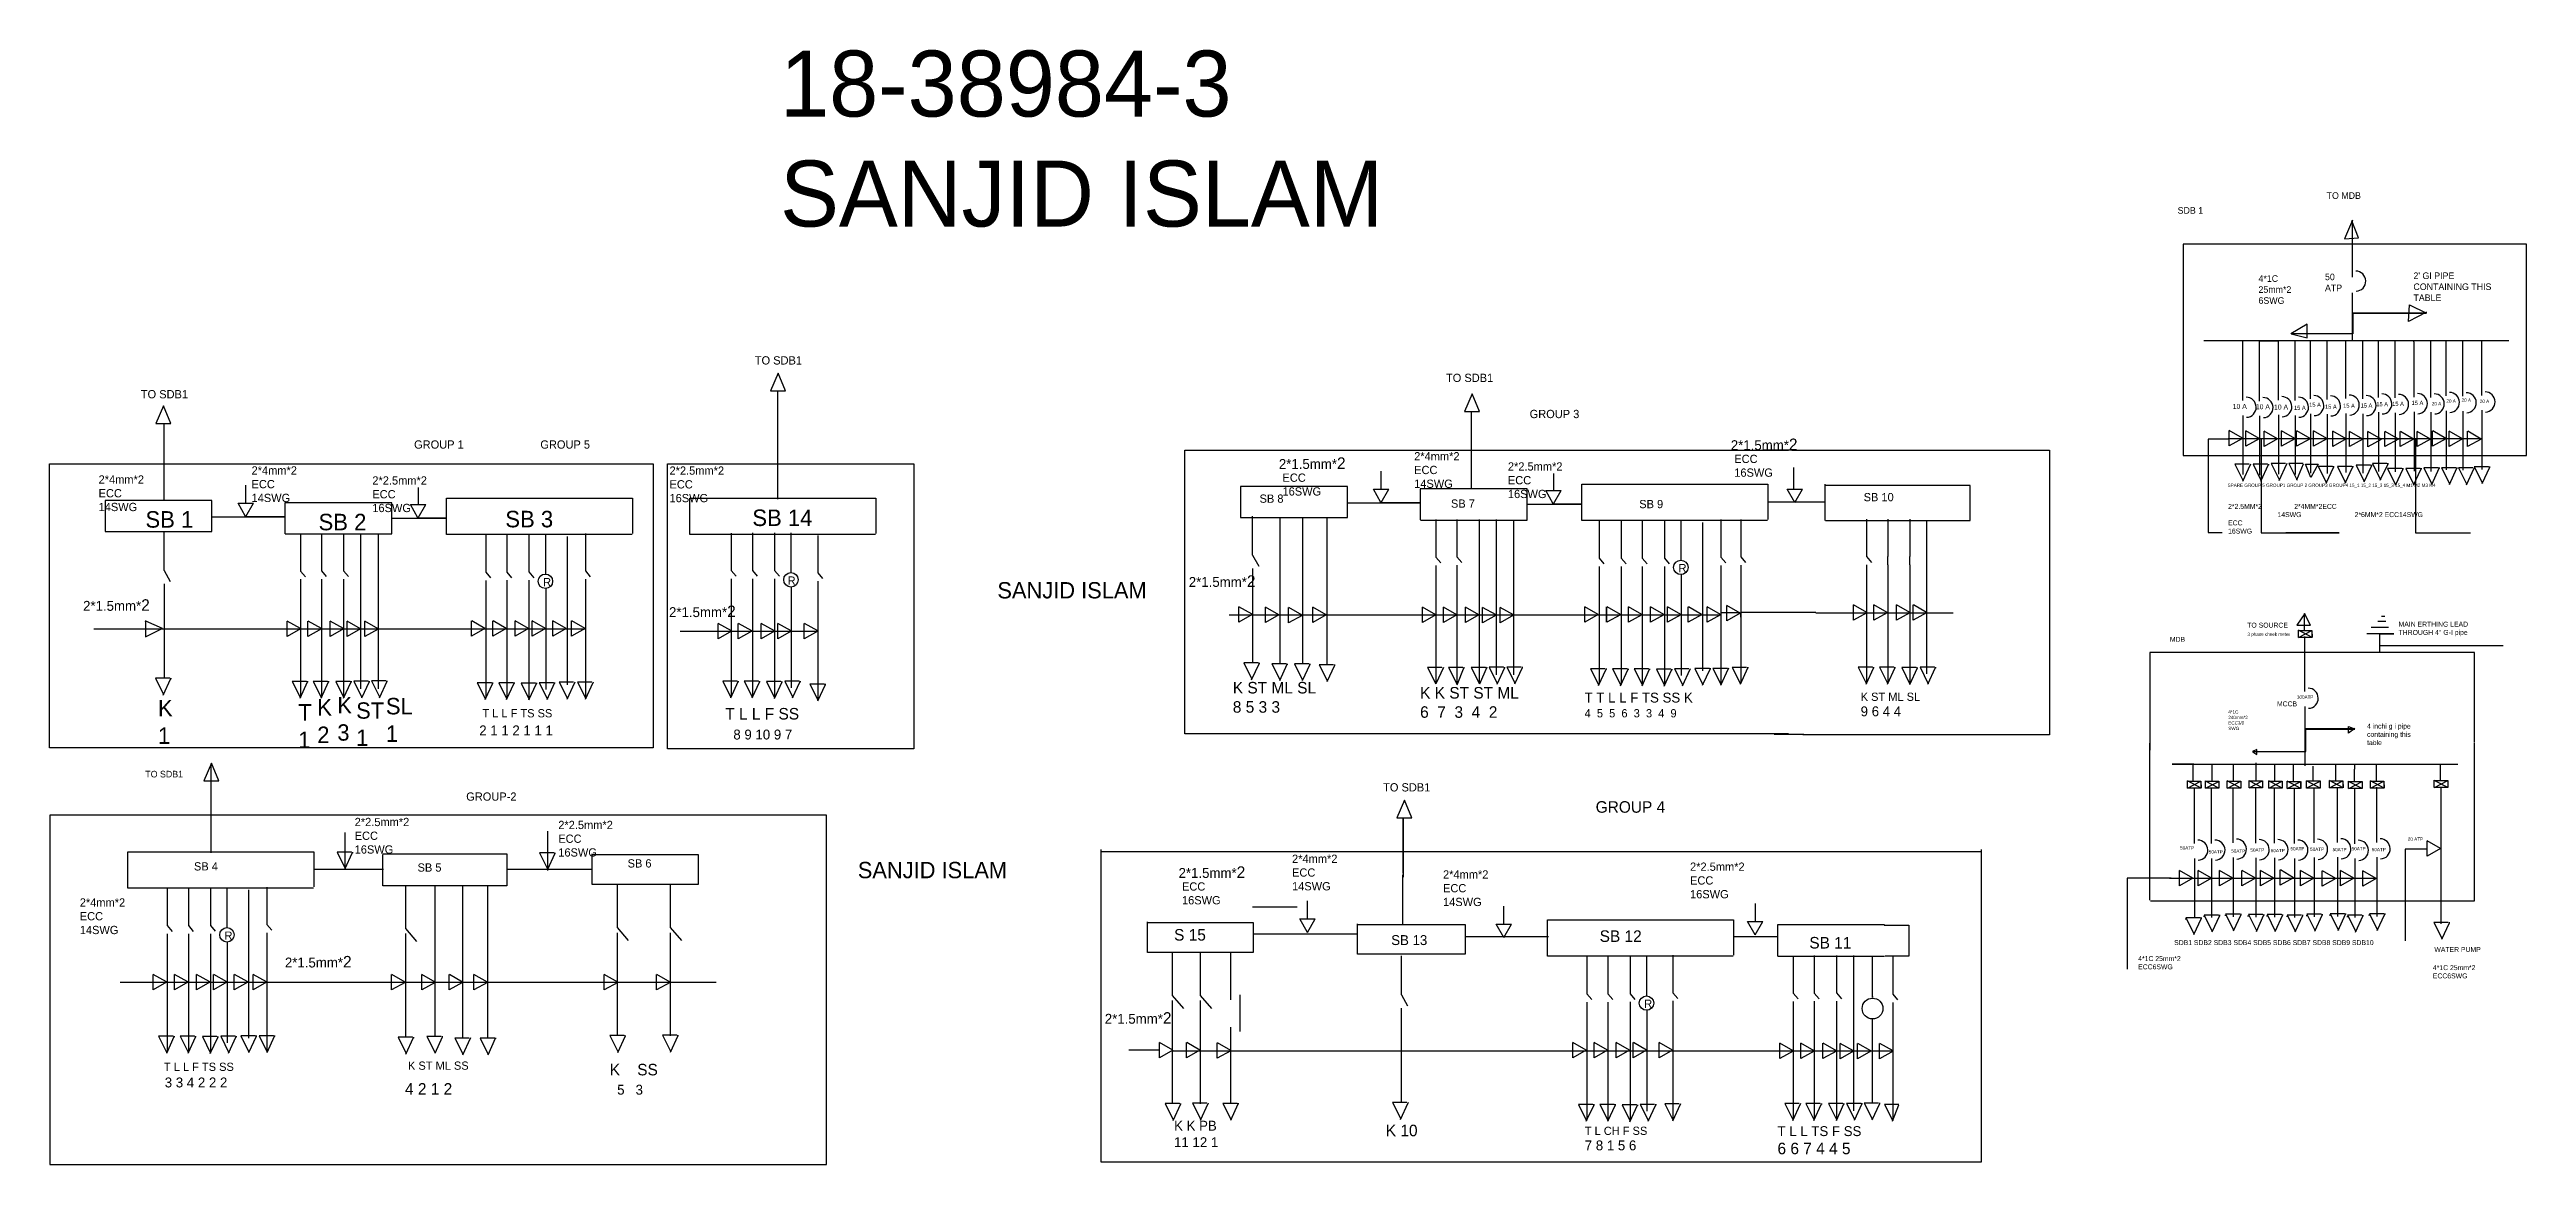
# Model space of a CAD drawing. Header units: inches. Extents: x 32 to 182, y -12 to 55.
import ezdxf

# ---------------------------------------------------------------- set-up
doc = ezdxf.new("R2010")
doc.units = ezdxf.units.IN
doc.header["$MEASUREMENT"] = 0

msp = doc.modelspace()

# ---------------------------------------------------------------- texts
at = {"attachment_point": 1}
for s, insert, char_height, width in [('18-38984-3\\PSANJID ISLAM ', (75.98, 55.07), 4, 40.35), ('SDB 1', (160.68, 45.58), 0.4, 3.7971), ('TO MDB', (169.71, 46.48), 0.4, 3.4974), ('4*1C \\P25mm*2\\P6SWG', (165.58, 41.45), 0.4, 5.2627), ('50 ATP', (169.61, 41.55), 0.4, 1.4989), ("2' GI PIPE CONTAINING THIS TABLE ", (174.97, 41.62), 0.4, 5.5292), ('TO SDB1 ', (74.45, 36.54), 0.5, 3.6421), ('TO SDB1 ', (116.34, 35.48), 0.5, 3.6421), ('TO SDB1 ', (37.24, 34.49), 0.5, 3.6421), ('GROUP 3', (121.41, 33.29), 0.5, 8.0706), ('10 A', (164.02, 33.65), 0.3, 1.2604), ('10 A', (165.42, 33.63), 0.3, 1.2604), ('10 A', (166.52, 33.61), 0.3, 1.2604), ('15 A', (167.73, 33.54), 0.25, 1.0443), ('15 A', (168.65, 33.73), 0.25, 1.0443), ('15 A', (169.61, 33.61), 0.25, 1.0443), ('15 A', (170.71, 33.67), 0.25, 1.0443), ('15 A', (171.77, 33.68), 0.25, 1.0443), ('15 A', (172.72, 33.76), 0.25, 1.0443), ('15 A', (173.68, 33.78), 0.25, 1.0443), ('15 A', (174.86, 33.84), 0.25, 1.0443), ('20 A', (176.09, 33.77), 0.2, 0.8283), ('20 A', (176.97, 33.93), 0.2, 0.8283), ('20 A', (177.89, 33.98), 0.2, 0.8283), ('20 A', (178.99, 33.91), 0.2, 0.8283), ('{\\H3x;2*1.5mm*\\H1.167x;2}', (133.6, 31.55), 0.2, 4.8227), ('GROUP 1                         GROUP 5', (53.8, 31.44), 0.5, 41.3478), ('{\\H3x;2*1.5mm*\\H1.167x;2}', (106.21, 30.41), 0.2, 4.8227), ('2*4mm*2\\PECC\\P14SWG', (114.41, 30.73), 0.5, 3.3787), ('2*2.5mm*2\\PECC\\P16SWG', (120.09, 30.11), 0.5, 6.8188), ('ECC \\P16SWG', (133.81, 30.57), 0.5, 1.0727), ('2*4mm*2\\PECC\\P14SWG', (34.68, 29.32), 0.5, 3.3787), ('2*4mm*2\\PECC\\P14SWG', (43.95, 29.87), 0.5, 3.3787), ('2*2.5mm*2\\PECC\\P16SWG', (51.27, 29.26), 0.5, 6.8188), ('2*2.5mm*2\\PECC\\P16SWG', (69.28, 29.86), 0.5, 6.8188), ('ECC \\P16SWG', (106.43, 29.43), 0.5, 1.0727), ('SPARE GROUP 5 GROUP1 GROUP 2 GROUP3 GROUP4 15_1 15_2 15_3 15_3 15_4 M1 M2 M3 M4 ', (163.71, 28.82), 0.2, 16.7207), ('SB 1', (37.52, 27.15), 1, 3.4337), ('SB 3', (59.33, 27.17), 1, 5.2025), ('SB 14', (74.3, 27.25), 1, 4.3961), ('SB 8', (105.04, 28.16), 0.5, 2.0023), ('SB 7', (116.64, 27.86), 0.5, 2.6057), ('SB 9', (128.05, 27.83), 0.5, 4.416), ('SB 10', (141.65, 28.25), 0.5, 3.9497), ('2*2.5MM*2                 2*4MM*2ECC\\P                          14SWG                            2*6MM*2 ECC14SWG\\PECC \\P16SWG                 ', (163.74, 27.59), 0.3, 17.8865), ('SB 2', (48.01, 26.99), 1, 3.7718), ('R', (61.62, 23.1), 0.5, 0.3746), ('R', (76.44, 23.19), 0.5, 0.3746), ('SANJID ISLAM ', (89.15, 22.85), 0.99, 10.6857), ('{\\H3x;2*1.5mm*\\H1.167x;2}', (100.75, 23.26), 0.2, 4.8227), ('R', (130.43, 23.95), 0.5, 0.3746), ('{\\H3x;2*1.5mm*\\H1.167x;2}', (33.74, 21.81), 0.2, 4.8227), ('{\\H3x;2*1.5mm*\\H1.167x;2}', (69.25, 21.43), 0.2, 4.8227), ('MDB', (160.21, 19.53), 0.3, 3.2798), ('TO SOURCE ', (164.9, 20.39), 0.3, 2.7587), ('3 phase cheek meter', (164.91, 19.79), 0.2, 3.187), ("MAIN ERTHING LEAD THROUGH 4'' G-I pipe", (174.07, 20.45), 0.3, 4.1994), ('K ST ML SL \\P8 5 3 3', (103.42, 16.8), 0.7, 7.3303), ('K\\P1', (38.28, 15.71), 1, 0.7532), ('T\\P1', (46.78, 15.46), 1, 0.7173), ('K 2', (47.93, 15.76), 1, 0.3945), ('K 3', (49.15, 15.88), 0.99, 0.3587), ('ST\\P1', (50.29, 15.56), 0.99, 0.5739), ('SL \\P1', (52.09, 15.83), 1, 0.7532), ('T L L F TS SS', (57.94, 15.15), 0.5, 6.473), ('T L L F SS', (72.66, 15.22), 0.7, 7.1733), ('K K ST ST ML\\P6  7  3  4  2', (114.77, 16.49), 0.7, 9.2839), ('T T L L F TS SS K\\P{\\H0.8333x;4  5  5  6  3  3  4  9} ', (124.74, 16.15), 0.6, 13.5714), ('{\\H2.5x;K ST ML SL\\P\\H1.2x;9 6 4 4\\P} ', (141.47, 16.15), 0.2, 8.3676), ('4*1C\\P240mm*2\\PECC3/0\\PSWG', (163.75, 15.08), 0.2, 2.9892), ('MCCB', (166.7, 15.62), 0.3, 1.4606), ('300ATP', (167.91, 15.98), 0.2, 1.1341), ('2 1 1 2 1 1 1 ', (57.75, 14.16), 0.6, 6.7052), ('8 9 10 9 7', (73.15, 13.91), 0.6, 6.9725), ('4 inchi g i pipe containing this table ', (172.16, 14.27), 0.3, 2.8133), ('TO SDB1', (37.51, 11.41), 0.4, 2.7739), ('TO SDB1 ', (112.53, 10.66), 0.5, 3.6421), ('GROUP-2', (56.96, 10.1), 0.5, 6.2591), ('GROUP 4', (125.41, 9.57), 0.7, 13.9978), ('2*2.5mm*2\\PECC\\P16SWG', (50.2, 8.56), 0.5, 6.8188), ('2*2.5mm*2\\PECC\\P16SWG', (62.54, 8.38), 0.5, 6.8188), ('SB 6', (66.74, 6.05), 0.5, 2.5605), ('2*4mm*2\\PECC\\P14SWG', (107.01, 6.33), 0.5, 3.3787), ('50ATP', (160.83, 6.84), 0.2, 0.9958), ('50ATP', (162.57, 6.6), 0.2, 0.9958), ('50ATP', (163.93, 6.65), 0.2, 0.9958), ('50ATP', (165.09, 6.71), 0.2, 0.9958), ('50ATP', (166.33, 6.68), 0.2, 0.9958), ('50ATP', (167.52, 6.79), 0.2, 0.9958), ('50ATP', (168.71, 6.76), 0.2, 0.9958), ('50ATP', (170.07, 6.74), 0.2, 0.9958), ('50ATP', (171.23, 6.79), 0.2, 0.9958), ('50ATP', (172.45, 6.74), 0.2, 0.9958), ('20 ATP', (174.63, 7.37), 0.2, 1.1064), ('{\\H2.5x;SB 4} ', (40.46, 5.87), 0.2, 2.9517), ('SB 5', (54.01, 5.8), 0.5, 2.525), ('SANJID ISLAM ', (80.69, 5.89), 0.99, 10.6857), ('{\\H3x;2*1.5mm*\\H1.167x;2}', (100.13, 5.62), 0.2, 4.8227), ('ECC \\P16SWG', (100.34, 4.65), 0.5, 1.0727), ('2*4mm*2\\PECC\\P14SWG', (116.16, 5.38), 0.5, 3.3787), ('2*2.5mm*2\\PECC\\P16SWG', (131.13, 5.85), 0.5, 6.8188), ('2*4mm*2\\PECC\\P14SWG', (33.54, 3.68), 0.5, 3.3787), ('R', (42.31, 1.67), 0.5, 0.3746), ('S 15', (99.86, 1.82), 0.7, 3.1421), ('SB 12', (125.65, 1.74), 0.7, 6.1258), ('{\\H3x;2*1.5mm*\\H1.167x;2}', (45.97, 0.19), 0.2, 4.8227), ('SB 13', (113.02, 1.45), 0.6, 3.5382), ('SB 11', (138.36, 1.34), 0.7, 3.9871), ('4*1C 25mm*2\\PECC6SWG', (158.29, 0.18), 0.3, 3.4022), ('SDB1 SDB2 SDB3 SDB4 SDB5 SDB6 SDB7 SDB8 SDB9 SDB10', (160.47, 1.15), 0.3, 14.66), ('WATER PUMP', (176.24, 0.73), 0.3, 3.4299), ('4*1C 25mm*2\\PECC6SWG', (176.15, -0.37), 0.3, 3.4022), ('R', (128.35, -2.46), 0.5, 0.3746), ('{\\H3x;2*1.5mm*\\H1.167x;2}', (95.66, -3.22), 0.2, 4.8227), ('T L L F TS SS', (38.64, -6.28), 0.5, 6.473), ('3 3 4 2 2 2', (38.69, -7.18), 0.6, 7.6925), ('K ST ML SS', (53.43, -6.21), 0.5, 6.3764), ('K    SS', (65.66, -6.35), 0.7, 8.0907), ('4 2 1 2', (53.25, -7.52), 0.7, 7.2041), ('5   3', (66.11, -7.62), 0.6, 9.3099), ('K K PB \\P11 12 1', (99.86, -9.8), 0.6, 5.61), ('K 10', (112.69, -10.04), 0.7, 2.3872), ('T L CH F SS\\P{\\H1.2x;7 8 1 5 6}', (124.75, -10.16), 0.5, 7.2513), ('T L L TS F SS\\P{\\H1.167x;6 6 7 4 4 5}', (136.43, -10.13), 0.6, 8.8626)]:
    msp.add_mtext(s, dxfattribs=dict(at, insert=insert, char_height=char_height, width=width))

# ---------------------------------------------------------------- linework, layer by layer
for p, q in [((171.27, 44.78), (170.8, 43.65)), ((170.8, 43.65), (171.64, 43.71)), ((171.64, 43.71), (171.24, 44.74)), ((171.27, 42.95), (171.27, 44.78)), ((181.82, 43.34), (161.01, 43.34)), ((161.01, 43.34), (161.01, 30.53)), ((171.27, 41.34), (171.27, 43.01)), ((181.82, 30.52), (181.82, 43.34)), ((171.27, 37.52), (171.27, 40.38)), ((171.3, 39.15), (175.73, 39.15)), ((175.73, 39.15), (171.3, 39.15)), ((171.3, 39.15), (171.3, 37.89)), ((174.67, 38.65), (174.73, 39.65)), ((175.77, 39.22), (174.67, 38.65)), ((174.73, 39.65), (175.77, 39.15)), ((168.54, 38.49), (167.54, 37.89)), ((171.3, 37.89), (167.57, 37.89)), ((167.57, 37.89), (168.54, 37.66)), ((168.54, 37.66), (168.54, 38.49)), ((180.75, 37.48), (162.26, 37.48)), ((164.63, 37.19), (164.63, 37.48)), ((164.63, 33.85), (164.63, 37.19)), ((165.65, 37.13), (165.65, 37.48)), ((165.65, 37.48), (166.79, 37.48)), ((165.65, 33.82), (165.65, 37.17)), ((166.79, 37.48), (166.79, 37.48)), ((166.79, 37.2), (166.79, 37.48)), ((166.79, 33.87), (166.79, 37.22)), ((167.8, 33.85), (167.8, 37.19)), ((167.81, 37.19), (167.81, 37.48)), ((168.73, 37.24), (168.73, 37.48)), ((168.73, 33.95), (168.73, 37.29)), ((169.74, 37.27), (169.74, 37.47)), ((169.74, 33.92), (169.74, 37.27)), ((170.88, 37.32), (170.88, 37.48)), ((170.88, 33.97), (170.88, 37.31)), ((171.9, 37.27), (171.9, 37.48)), ((171.9, 33.95), (171.9, 37.29)), ((172.85, 37.39), (172.85, 37.48)), ((172.85, 34.04), (172.85, 37.39)), ((173.87, 37.37), (173.87, 37.47)), ((173.87, 34.02), (173.87, 37.36)), ((175, 37.41), (175, 37.47)), ((175.01, 34.07), (175.01, 37.41)), ((176.02, 37.38), (176.02, 37.48)), ((176.03, 34.04), (176.03, 37.39)), ((176.95, 34.14), (176.95, 37.48)), ((177.97, 34.12), (177.97, 37.46)), ((179.11, 34.16), (179.11, 37.51)), ((75.87, 35.51), (75.4, 34.44)), ((76.3, 34.44), (75.87, 35.51)), ((38.62, 33.53), (38.15, 32.46)), ((39.05, 32.46), (38.62, 33.53)), ((75.4, 34.44), (76.3, 34.44)), ((75.84, 27.88), (75.84, 34.42)), ((117.93, 34.26), (117.46, 33.19)), ((117.46, 33.19), (118.36, 33.19)), ((117.89, 28.51), (117.89, 33.21)), ((118.36, 33.19), (117.93, 34.26)), ((168.73, 33.05), (168.73, 29.46)), ((169.74, 33.03), (169.74, 29.44)), ((170.88, 33.07), (170.88, 29.49)), ((171.9, 33.05), (171.9, 29.46)), ((172.85, 33.15), (172.85, 29.56)), ((173.87, 33.12), (173.87, 29.54)), ((175.01, 33.17), (175.01, 29.58)), ((176.03, 33.15), (176.03, 29.56)), ((176.95, 33.24), (176.95, 29.66)), ((177.97, 33.22), (177.97, 29.63)), ((179.11, 33.27), (179.11, 29.68)), ((38.15, 32.46), (39.05, 32.46)), ((38.65, 27.85), (38.65, 32.46)), ((163.74, 31.55), (179.12, 31.55)), ((163.8, 31.1), (163.8, 32.03)), ((164.61, 31.56), (163.8, 31.1)), ((164.61, 31.57), (163.81, 32.03)), ((164.63, 32.95), (164.63, 29.37)), ((164.81, 31.09), (164.81, 32.02)), ((165.62, 31.54), (164.81, 31.09)), ((165.62, 31.55), (164.82, 32.02)), ((165.65, 32.93), (165.65, 29.34)), ((165.74, 31.55), (165.74, 25.83)), ((166.74, 31.54), (165.93, 32)), ((165.93, 31.07), (165.93, 32)), ((166.74, 31.53), (165.93, 31.07)), ((166.79, 32.98), (166.79, 29.39)), ((167.78, 31.55), (166.97, 32.02)), ((166.97, 31.09), (166.97, 32.02)), ((167.78, 31.54), (166.97, 31.09)), ((167.8, 32.95), (167.8, 29.37)), ((167.89, 31.09), (167.89, 32.02)), ((168.71, 31.54), (167.89, 31.09)), ((168.71, 31.55), (167.9, 32.02)), ((169.73, 31.55), (168.92, 32.02)), ((168.92, 31.09), (168.92, 32.02)), ((169.73, 31.54), (168.92, 31.09)), ((170.08, 31.07), (170.08, 32)), ((170.89, 31.53), (170.08, 31.07)), ((170.89, 31.54), (170.09, 32)), ((171.9, 31.52), (171.09, 31.98)), ((171.09, 31.06), (171.09, 31.98)), ((173.02, 31.51), (172.21, 31.97)), ((172.21, 31.04), (172.21, 31.97)), ((173.24, 31.06), (173.24, 31.98)), ((174.06, 31.52), (173.25, 31.98)), ((174.17, 31.06), (174.17, 31.98)), ((174.98, 31.52), (174.18, 31.98)), ((175.1, 31.58), (175.1, 25.83)), ((176.01, 31.52), (175.2, 31.98)), ((175.2, 31.06), (175.2, 31.98)), ((176.13, 31.09), (176.13, 32.02)), ((176.94, 31.54), (176.13, 31.09)), ((176.94, 31.55), (176.14, 32.02)), ((177.95, 31.54), (177.14, 32)), ((177.14, 31.07), (177.14, 32)), ((177.95, 31.53), (177.14, 31.07)), ((178.25, 31.06), (178.25, 31.99)), ((179.07, 31.52), (178.26, 31.99)), ((100.52, 30.85), (137.1, 30.85)), ((100.52, 30.79), (100.52, 30.85)), ((100.52, 13.65), (100.52, 30.79)), ((137.54, 30.85), (135.54, 30.85)), ((137.3, 30.85), (140.07, 30.85)), ((137.97, 30.85), (142.19, 30.85)), ((139.11, 30.85), (152.91, 30.85)), ((152.91, 30.85), (152.91, 13.59)), ((161.01, 30.53), (164.28, 30.53)), ((163.78, 31.52), (162.54, 31.52)), ((162.54, 31.52), (162.54, 25.86)), ((162.84, 30.52), (181.82, 30.52)), ((167.22, 30.03), (166.35, 30.03)), ((166.35, 30.03), (166.85, 29.03)), ((167.25, 30.03), (167.32, 30.02)), ((168.29, 30.03), (167.42, 30.03)), ((167.42, 30.03), (167.92, 29.03)), ((171.9, 31.51), (171.09, 31.06)), ((173.02, 31.49), (172.21, 31.04)), ((173.35, 30.03), (172.48, 30.03)), ((172.48, 30.03), (172.98, 29.04)), ((174.06, 31.51), (173.24, 31.06)), ((173.38, 30.04), (173.45, 30.03)), ((174.98, 31.51), (174.17, 31.06)), ((176.01, 31.51), (175.2, 31.06)), ((179.07, 31.51), (178.25, 31.06)), ((31.71, 30.01), (68.28, 30.01)), ((31.71, 29.94), (31.71, 30.01)), ((31.71, 12.81), (31.71, 29.94)), ((43.6, 27.63), (43.6, 28.73)), ((54.06, 27.56), (54.06, 28.59)), ((68.28, 30.01), (68.28, 12.81)), ((69.16, 12.74), (69.16, 30.01)), ((69.16, 30.01), (73.38, 30.01)), ((70.29, 30.01), (84.09, 30.01)), ((84.09, 30.01), (84.09, 12.74)), ((104.3, 28.65), (103.88, 28.65)), ((103.88, 28.65), (103.88, 26.76)), ((110.36, 28.65), (104.17, 28.65)), ((110.36, 26.76), (110.36, 28.65)), ((112.42, 28.47), (112.42, 29.57)), ((122.87, 28.4), (122.87, 29.43)), ((124.57, 26.86), (124.57, 28.79)), ((124.57, 28.79), (135.85, 28.79)), ((135.85, 28.79), (135.85, 26.64)), ((137.41, 28.53), (137.41, 29.8)), ((148.1, 28.7), (139.31, 28.7)), ((139.32, 26.86), (139.32, 28.79)), ((148.1, 26.58), (148.1, 28.7)), ((165.02, 29.99), (164.15, 29.99)), ((164.15, 29.99), (164.65, 28.99)), ((164.63, 28.97), (165.09, 29.97)), ((165.05, 29.99), (165.12, 29.98)), ((166.12, 29.99), (165.25, 29.99)), ((165.25, 29.99), (165.75, 28.99)), ((165.73, 28.97), (166.19, 29.97)), ((166.15, 29.99), (166.22, 29.98)), ((166.83, 29.01), (167.29, 30.01)), ((167.91, 29.04), (168.31, 30.02)), ((168.42, 29.99), (168.87, 30)), ((168.75, 29.19), (168.42, 29.99)), ((168.52, 29.99), (169.2, 30)), ((169.2, 30), (168.75, 29.19)), ((170.07, 29.86), (169.2, 29.86)), ((169.2, 29.86), (169.7, 28.87)), ((169.68, 28.84), (170.14, 29.84)), ((170.09, 29.86), (170.17, 29.85)), ((171.23, 29.86), (170.36, 29.86)), ((170.36, 29.86), (170.86, 28.87)), ((170.84, 28.84), (171.3, 29.84)), ((171.25, 29.86), (171.33, 29.85)), ((172.37, 29.94), (171.49, 29.94)), ((171.49, 29.94), (171.99, 28.94)), ((171.98, 28.92), (172.44, 29.92)), ((172.39, 29.94), (172.47, 29.93)), ((172.96, 29.02), (173.43, 30.02)), ((174.27, 29.74), (173.4, 29.74)), ((173.4, 29.74), (173.89, 28.74)), ((173.88, 28.72), (174.34, 29.72)), ((174.29, 29.74), (174.37, 29.73)), ((175.37, 29.74), (174.5, 29.74)), ((174.5, 29.74), (174.99, 28.74)), ((174.98, 28.72), (175.44, 29.72)), ((175.39, 29.74), (175.47, 29.73)), ((176.47, 29.78), (175.6, 29.78)), ((175.6, 29.78), (176.09, 28.79)), ((176.08, 28.76), (176.54, 29.76)), ((176.49, 29.78), (176.57, 29.77)), ((177.54, 29.78), (176.67, 29.78)), ((176.67, 29.78), (177.17, 28.79)), ((177.15, 28.76), (177.61, 29.76)), ((177.56, 29.78), (177.64, 29.77)), ((178.58, 29.77), (177.71, 29.77)), ((177.71, 29.77), (178.21, 28.77)), ((178.19, 28.75), (178.66, 29.75)), ((178.61, 29.77), (178.68, 29.76)), ((179.52, 29.84), (178.65, 29.84)), ((178.65, 29.84), (179.15, 28.84)), ((179.13, 28.82), (179.6, 29.82)), ((179.55, 29.84), (179.62, 29.83)), ((35.49, 27.8), (35.07, 27.8)), ((35.07, 27.8), (35.07, 25.92)), ((41.55, 27.8), (35.36, 27.8)), ((41.55, 25.91), (41.55, 27.8)), ((43.59, 26.83), (43.13, 27.64)), ((43.13, 27.64), (44.06, 27.64)), ((43.6, 26.83), (44.06, 27.63)), ((46.38, 27.66), (45.96, 27.66)), ((45.96, 27.66), (45.96, 25.77)), ((52.45, 27.66), (46.26, 27.66)), ((52.45, 25.77), (52.45, 27.66)), ((54.03, 26.75), (53.58, 27.56)), ((53.58, 27.56), (54.51, 27.56)), ((54.05, 26.75), (54.51, 27.55)), ((55.76, 26.02), (55.76, 27.94)), ((55.76, 27.94), (67.04, 27.94)), ((67.04, 27.94), (67.04, 25.8)), ((70.51, 26.02), (70.51, 27.94)), ((70.51, 27.94), (81.79, 27.94)), ((81.79, 27.94), (81.79, 25.8)), ((110.35, 27.65), (114.8, 27.65)), ((112.4, 27.67), (111.95, 28.48)), ((111.95, 28.48), (112.88, 28.48)), ((112.41, 27.67), (112.88, 28.48)), ((114.8, 27.65), (112.42, 27.65)), ((115.2, 28.5), (114.78, 28.5)), ((114.78, 28.5), (114.78, 26.62)), ((121.26, 28.5), (115.07, 28.5)), ((121.25, 27.58), (124.56, 27.58)), ((121.26, 26.61), (121.26, 28.5)), ((122.84, 27.59), (122.39, 28.4)), ((122.39, 28.4), (123.32, 28.4)), ((122.86, 27.59), (123.32, 28.4)), ((124.56, 27.58), (122.86, 27.58)), ((135.9, 27.72), (139.32, 27.72)), ((137.48, 27.68), (137.02, 28.49)), ((137.02, 28.49), (137.95, 28.49)), ((137.49, 27.68), (137.95, 28.49)), ((35.08, 25.91), (41.55, 25.91)), ((38.65, 23.56), (38.65, 25.91)), ((41.54, 26.81), (45.98, 26.81)), ((45.98, 26.81), (43.61, 26.81)), ((45.98, 25.77), (52.45, 25.77)), ((46.91, 25.79), (46.91, 23.52)), ((48.19, 25.8), (48.19, 23.53)), ((49.53, 25.8), (49.53, 23.54)), ((50.56, 25.8), (50.56, 16.39)), ((51.63, 25.79), (51.63, 16.38)), ((52.43, 26.73), (55.75, 26.73)), ((55.75, 26.73), (54.05, 26.73)), ((55.76, 25.73), (55.76, 26.13)), ((67.01, 25.73), (55.76, 25.73)), ((58.14, 25.72), (58.14, 23.45)), ((59.42, 25.73), (59.42, 23.46)), ((60.76, 25.73), (60.76, 23.47)), ((61.78, 23.35), (61.78, 25.73)), ((63.08, 25.62), (63.08, 16.63)), ((64.19, 25.79), (64.19, 23.53)), ((70.51, 25.73), (70.51, 26.13)), ((81.76, 25.73), (70.51, 25.73)), ((73.02, 25.82), (73.02, 23.55)), ((74.3, 25.83), (74.3, 23.56)), ((75.64, 25.83), (75.64, 23.56)), ((76.66, 23.45), (76.66, 25.83)), ((78.26, 25.68), (78.26, 23.42)), ((103.89, 26.76), (110.36, 26.76)), ((104.62, 24.49), (104.62, 26.84)), ((106.27, 26.77), (106.27, 17.91)), ((107.64, 26.77), (107.64, 17.91)), ((109.11, 26.77), (109.11, 17.86)), ((114.79, 26.61), (121.26, 26.61)), ((115.72, 26.64), (115.72, 24.37)), ((117, 26.65), (117, 24.38)), ((118.34, 26.65), (118.34, 24.38)), ((119.38, 26.65), (119.38, 17.23)), ((120.44, 26.63), (120.44, 17.22)), ((124.57, 26.58), (124.57, 26.97)), ((135.82, 26.58), (124.57, 26.58)), ((125.62, 26.57), (125.62, 24.3)), ((126.96, 26.57), (126.96, 24.3)), ((128.23, 26.58), (128.23, 24.31)), ((129.58, 26.58), (129.58, 24.31)), ((130.59, 24.19), (130.59, 26.58)), ((131.89, 26.47), (131.89, 17.48)), ((133, 26.64), (133, 24.37)), ((134.21, 26.65), (134.21, 24.38)), ((139.32, 26.58), (139.32, 26.97)), ((139.34, 26.58), (148.1, 26.58)), ((141.83, 26.66), (141.83, 24.4)), ((143.11, 26.67), (143.11, 24.41)), ((144.45, 26.67), (144.45, 24.41)), ((145.48, 23.42), (145.48, 26.57)), ((162.54, 25.86), (163.38, 25.86)), ((165.74, 25.83), (170.47, 25.83)), ((170.47, 25.83), (167.24, 25.83)), ((175.1, 25.83), (178.43, 25.83)), ((104.62, 24.48), (104.99, 23.82)), ((115.72, 24.37), (116.02, 24.02)), ((117, 24.38), (117.29, 24.03)), ((118.34, 24.4), (118.34, 23.77)), ((125.62, 24.3), (125.91, 23.95)), ((126.96, 24.3), (127.25, 23.95)), ((128.23, 24.31), (128.53, 23.96)), ((129.58, 24.31), (129.87, 23.96)), ((133, 24.37), (133.29, 24.02)), ((134.21, 24.38), (134.5, 24.03)), ((141.83, 24.4), (142.13, 24.04)), ((143.11, 23.9), (143.11, 24.41)), ((144.46, 23.89), (144.46, 24.41)), ((38.65, 23.55), (39.02, 22.89)), ((38.65, 22.74), (38.65, 17.04)), ((46.91, 23.52), (47.21, 23.17)), ((46.91, 23.02), (46.91, 15.88)), ((48.19, 23.53), (48.48, 23.18)), ((48.19, 23.03), (48.19, 15.89)), ((49.53, 23.54), (49.83, 23.18)), ((49.53, 23.03), (49.53, 15.89)), ((58.14, 23.45), (58.44, 23.1)), ((58.14, 22.95), (58.14, 15.81)), ((59.42, 23.46), (59.71, 23.11)), ((59.42, 22.96), (59.42, 15.82)), ((60.76, 23.47), (61.06, 23.11)), ((60.76, 22.96), (60.76, 15.82)), ((64.19, 23.53), (64.48, 23.17)), ((64.19, 23.02), (64.19, 15.88)), ((73.02, 23.55), (73.32, 23.2)), ((73.02, 23.04), (73.02, 15.9)), ((74.3, 23.56), (74.59, 23.21)), ((74.3, 23.05), (74.3, 15.92)), ((75.64, 23.56), (75.94, 23.21)), ((75.64, 23.05), (75.64, 15.92)), ((76.67, 19.84), (76.67, 22.56)), ((78.26, 23.42), (78.56, 23.06)), ((78.26, 22.91), (78.26, 15.77)), ((104.61, 23.67), (104.61, 17.96)), ((115.72, 23.86), (115.72, 16.72)), ((117, 23.87), (117, 16.73)), ((118.34, 23.87), (118.34, 16.73)), ((125.62, 23.79), (125.62, 16.66)), ((126.96, 23.79), (126.96, 16.65)), ((128.23, 23.8), (128.23, 16.66)), ((129.58, 23.8), (129.58, 16.66)), ((130.61, 20.59), (130.61, 23.3)), ((133, 23.86), (133, 16.72)), ((134.21, 23.88), (134.21, 16.74)), ((141.83, 23.89), (141.83, 16.75)), ((143.11, 23.9), (143.11, 16.76)), ((144.45, 23.9), (144.45, 16.76)), ((145.49, 20.69), (145.49, 23.4)), ((61.8, 19.75), (61.8, 22.46)), ((104.6, 20.9), (103.79, 21.36)), ((103.79, 20.43), (103.79, 21.36)), ((105.4, 20.4), (105.4, 21.33)), ((106.21, 20.87), (105.41, 21.33)), ((106.8, 20.38), (106.8, 21.31)), ((107.62, 20.84), (106.81, 21.31)), ((108.26, 20.4), (108.26, 21.33)), ((109.07, 20.87), (108.27, 21.33)), ((115.72, 20.87), (114.91, 21.33)), ((114.91, 20.4), (114.91, 21.33)), ((116.18, 20.4), (116.18, 21.33)), ((116.99, 20.87), (116.19, 21.33)), ((117.52, 20.4), (117.52, 21.33)), ((118.33, 20.87), (117.53, 21.33)), ((119.37, 20.86), (118.56, 21.32)), ((118.56, 20.39), (118.56, 21.32)), ((119.62, 20.39), (119.62, 21.32)), ((120.43, 20.86), (119.63, 21.32)), ((125.57, 20.89), (124.76, 21.35)), ((124.76, 20.42), (124.76, 21.35)), ((126.06, 20.42), (126.06, 21.35)), ((126.09, 20.42), (126.09, 21.35)), ((126.91, 20.88), (126.1, 21.35)), ((127.39, 20.42), (127.39, 21.35)), ((128.2, 20.88), (127.4, 21.35)), ((128.73, 20.42), (128.73, 21.35)), ((129.54, 20.88), (128.74, 21.35)), ((130.58, 20.88), (129.77, 21.35)), ((129.77, 20.42), (129.77, 21.35)), ((131.02, 20.42), (131.02, 21.35)), ((131.83, 20.88), (131.03, 21.35)), ((132.16, 20.42), (132.16, 21.35)), ((132.97, 20.88), (132.17, 21.35)), ((133.35, 20.5), (133.35, 21.43)), ((134.16, 20.97), (133.36, 21.43)), ((141.03, 20.54), (141.03, 21.47)), ((141.84, 21), (141.04, 21.47)), ((142.26, 20.54), (142.26, 21.47)), ((143.07, 21), (142.27, 21.47)), ((144.46, 21), (143.65, 21.47)), ((143.65, 20.54), (143.65, 21.47)), ((144.66, 20.54), (144.66, 21.47)), ((145.47, 21), (144.67, 21.47)), ((34.39, 20.02), (63.24, 20.02)), ((37.53, 20.44), (37.54, 20.52)), ((37.53, 20.42), (37.53, 19.54)), ((37.53, 19.54), (38.53, 20.04)), ((38.55, 20.03), (37.55, 20.49)), ((46.91, 20.03), (46.1, 20.49)), ((46.1, 19.56), (46.1, 20.49)), ((46.91, 20.01), (46.1, 19.56)), ((47.37, 19.56), (47.37, 20.49)), ((48.18, 20.01), (47.37, 19.56)), ((48.18, 20.03), (47.38, 20.49)), ((48.71, 19.56), (48.71, 20.49)), ((49.52, 20.01), (48.71, 19.56)), ((49.52, 20.03), (48.72, 20.49)), ((49.74, 19.55), (49.74, 20.48)), ((50.56, 20.01), (49.74, 19.55)), ((50.56, 20.02), (49.75, 20.48)), ((50.81, 19.55), (50.81, 20.48)), ((51.62, 20), (50.81, 19.55)), ((51.62, 20.02), (50.82, 20.48)), ((57.28, 19.57), (57.28, 20.5)), ((58.09, 20.03), (57.28, 19.57)), ((58.09, 20.04), (57.29, 20.5)), ((58.58, 19.57), (58.58, 20.5)), ((59.39, 20.03), (58.58, 19.57)), ((59.39, 20.04), (58.59, 20.5)), ((59.92, 19.57), (59.92, 20.5)), ((60.73, 20.03), (59.92, 19.57)), ((60.73, 20.04), (59.93, 20.5)), ((60.95, 19.57), (60.95, 20.5)), ((61.77, 20.03), (60.95, 19.57)), ((61.77, 20.04), (60.96, 20.5)), ((61.8, 16.35), (61.8, 19.77)), ((63.02, 20.04), (62.21, 20.5)), ((62.21, 19.57), (62.21, 20.5)), ((63.02, 20.03), (62.21, 19.57)), ((63.24, 20.02), (64.18, 20.02)), ((63.35, 19.57), (63.35, 20.5)), ((64.16, 20.03), (63.35, 19.57)), ((64.16, 20.04), (63.36, 20.5)), ((69.93, 19.88), (78.26, 19.88)), ((72.22, 19.42), (72.22, 20.35)), ((73.03, 19.88), (72.22, 19.42)), ((73.03, 19.89), (72.23, 20.35)), ((73.45, 19.42), (73.45, 20.35)), ((74.26, 19.88), (73.45, 19.42)), ((74.26, 19.89), (73.46, 20.35)), ((75.65, 19.89), (74.84, 20.35)), ((74.84, 19.42), (74.84, 20.35)), ((75.65, 19.88), (74.84, 19.42)), ((76.66, 19.89), (75.85, 20.35)), ((75.85, 19.42), (75.85, 20.35)), ((76.66, 19.88), (75.85, 19.42)), ((76.67, 16.44), (76.67, 19.86)), ((77.45, 19.42), (77.45, 20.35)), ((78.26, 19.88), (77.45, 19.42)), ((78.26, 19.89), (77.46, 20.35)), ((103.2, 20.86), (132.06, 20.86)), ((104.6, 20.89), (103.79, 20.43)), ((106.21, 20.86), (105.4, 20.4)), ((107.62, 20.83), (106.8, 20.38)), ((109.07, 20.86), (108.26, 20.4)), ((115.72, 20.86), (114.91, 20.4)), ((116.99, 20.86), (116.18, 20.4)), ((118.33, 20.86), (117.52, 20.4)), ((119.37, 20.85), (118.56, 20.39)), ((120.43, 20.85), (119.62, 20.39)), ((125.57, 20.88), (124.76, 20.42)), ((126.91, 20.87), (126.09, 20.42)), ((128.2, 20.87), (127.39, 20.42)), ((129.54, 20.87), (128.73, 20.42)), ((130.58, 20.87), (129.77, 20.42)), ((130.61, 17.19), (130.61, 20.61)), ((131.83, 20.87), (131.02, 20.42)), ((132.05, 20.86), (133, 20.86)), ((132.97, 20.87), (132.16, 20.42)), ((134.14, 20.98), (132.99, 20.98)), ((134.16, 20.96), (133.35, 20.5)), ((138.76, 21), (134.18, 21)), ((134.21, 20.73), (134.21, 20.97)), ((138.75, 20.99), (147.07, 20.99)), ((141.84, 20.99), (141.03, 20.54)), ((143.07, 20.99), (142.26, 20.54)), ((144.46, 20.99), (143.65, 20.54)), ((145.47, 20.99), (144.66, 20.54)), ((145.49, 17.29), (145.49, 20.71)), ((168.38, 20.94), (167.91, 20.23)), ((167.91, 20.23), (168.74, 20.23)), ((168.01, 19.49), (168.01, 19.94)), ((168.83, 19.49), (168.01, 19.94)), ((168.01, 19.5), (168.82, 19.92)), ((168.02, 19.92), (168.82, 19.92)), ((168.74, 20.23), (168.36, 20.94)), ((168.37, 20.63), (168.37, 20.95)), ((168.37, 19.94), (168.37, 20.64)), ((168.39, 16.21), (168.39, 19.55)), ((168.82, 19.92), (168.82, 19.49)), ((168.82, 19.92), (168.83, 19.49)), ((173.79, 19.72), (172.14, 19.72)), ((172.41, 20.11), (173.46, 20.11)), ((172.81, 20.48), (173.3, 20.48)), ((172.93, 18.61), (172.93, 19.72)), ((172.93, 19.72), (173.79, 19.72)), ((173.03, 20.79), (173.24, 20.79)), ((178.67, 18.58), (158.99, 18.58)), ((158.99, 18.58), (158.99, 12.67)), ((168.82, 19.49), (168.01, 19.49)), ((172.96, 19.01), (180.41, 19.01)), ((178.67, 13.13), (178.67, 18.58)), ((38.99, 17.02), (38.12, 17.02)), ((38.12, 17.02), (38.61, 16.03)), ((38.6, 16), (39.06, 17)), ((39.01, 17.02), (39.09, 17.01)), ((47.28, 16.83), (46.41, 16.83)), ((46.41, 16.83), (46.91, 15.83)), ((46.89, 15.81), (47.35, 16.81)), ((47.3, 16.83), (47.38, 16.82)), ((48.55, 16.83), (47.68, 16.83)), ((47.68, 16.83), (48.18, 15.83)), ((48.16, 15.81), (48.62, 16.81)), ((48.58, 16.83), (48.65, 16.82)), ((49.92, 16.83), (49.05, 16.83)), ((49.05, 16.83), (49.54, 15.83)), ((49.53, 15.81), (49.99, 16.81)), ((49.94, 16.83), (50.02, 16.82)), ((51.02, 16.84), (50.15, 16.84)), ((50.15, 16.84), (50.64, 15.85)), ((50.63, 15.83), (51.09, 16.83)), ((51.04, 16.85), (51.12, 16.83)), ((52.09, 16.86), (51.22, 16.86)), ((51.22, 16.86), (51.72, 15.86)), ((51.7, 15.84), (52.16, 16.84)), ((52.11, 16.86), (52.19, 16.85)), ((58.5, 16.75), (57.63, 16.75)), ((57.63, 16.75), (58.12, 15.75)), ((58.11, 15.73), (58.57, 16.73)), ((58.52, 16.75), (58.6, 16.74)), ((59.8, 16.75), (58.93, 16.75)), ((58.93, 16.75), (59.43, 15.75)), ((59.41, 15.73), (59.87, 16.73)), ((59.82, 16.75), (59.9, 16.74)), ((61.15, 16.72), (60.28, 16.72)), ((60.28, 16.72), (60.77, 15.73)), ((60.76, 15.71), (61.22, 16.71)), ((61.17, 16.73), (61.25, 16.72)), ((62.25, 16.75), (61.38, 16.75)), ((61.38, 16.75), (61.88, 15.75)), ((61.86, 15.73), (62.32, 16.73)), ((62.27, 16.75), (62.35, 16.74)), ((63.47, 16.78), (62.6, 16.78)), ((62.6, 16.78), (63.1, 15.79)), ((63.08, 15.76), (63.54, 16.76)), ((63.5, 16.78), (63.57, 16.77)), ((64.58, 16.78), (63.71, 16.78)), ((63.71, 16.78), (64.21, 15.79)), ((64.19, 15.76), (64.65, 16.76)), ((64.61, 16.78), (64.68, 16.77)), ((73.38, 16.84), (72.51, 16.84)), ((72.51, 16.84), (73, 15.85)), ((72.99, 15.83), (73.45, 16.83)), ((73.4, 16.85), (73.48, 16.83)), ((74.68, 16.84), (73.81, 16.84)), ((73.81, 16.84), (74.31, 15.85)), ((74.29, 15.83), (74.75, 16.83)), ((74.7, 16.85), (74.78, 16.83)), ((76.02, 16.82), (75.15, 16.82)), ((75.15, 16.82), (75.65, 15.83)), ((75.64, 15.8), (76.1, 16.8)), ((76.05, 16.82), (76.13, 16.81)), ((77.13, 16.84), (76.26, 16.84)), ((76.26, 16.84), (76.76, 15.85)), ((76.74, 15.83), (77.2, 16.83)), ((77.15, 16.85), (77.23, 16.83)), ((78.66, 16.67), (77.79, 16.67)), ((77.79, 16.67), (78.29, 15.68)), ((78.27, 15.65), (78.73, 16.65)), ((78.68, 16.67), (78.76, 16.66)), ((104.95, 17.95), (104.08, 17.95)), ((104.08, 17.95), (104.58, 16.96)), ((104.56, 16.93), (105.03, 17.93)), ((104.98, 17.95), (105.05, 17.94)), ((106.65, 17.89), (105.78, 17.89)), ((105.78, 17.89), (106.28, 16.9)), ((106.26, 16.88), (106.72, 17.88)), ((106.67, 17.9), (106.75, 17.88)), ((108.02, 17.89), (107.15, 17.89)), ((107.15, 17.89), (107.65, 16.9)), ((107.64, 16.88), (108.1, 17.88)), ((108.05, 17.9), (108.13, 17.88)), ((109.53, 17.84), (108.66, 17.84)), ((108.66, 17.84), (109.16, 16.85)), ((109.14, 16.82), (109.61, 17.82)), ((109.56, 17.84), (109.63, 17.83)), ((116.09, 17.67), (115.22, 17.67)), ((115.22, 17.67), (115.72, 16.68)), ((115.74, 16.7), (116.2, 17.69)), ((116.12, 17.68), (116.19, 17.66)), ((117.36, 17.67), (116.49, 17.67)), ((116.49, 17.67), (116.99, 16.68)), ((117.02, 16.63), (117.45, 17.69)), ((117.39, 17.68), (117.46, 17.66)), ((118.73, 17.67), (117.86, 17.67)), ((117.86, 17.67), (118.36, 16.68)), ((118.38, 16.69), (118.83, 17.71)), ((118.75, 17.68), (118.83, 17.66)), ((119.83, 17.69), (118.96, 17.69)), ((118.96, 17.69), (119.45, 16.7)), ((119.44, 16.67), (119.9, 17.67)), ((119.85, 17.69), (119.93, 17.68)), ((120.9, 17.7), (120.03, 17.7)), ((120.03, 17.7), (120.53, 16.71)), ((120.51, 16.68), (120.97, 17.68)), ((120.93, 17.7), (121, 17.69)), ((125.97, 17.6), (125.1, 17.6)), ((125.1, 17.6), (125.6, 16.6)), ((125.59, 16.58), (126.05, 17.58)), ((126, 17.6), (126.08, 17.59)), ((127.31, 17.59), (126.44, 17.59)), ((126.44, 17.59), (126.94, 16.6)), ((126.92, 16.57), (127.38, 17.57)), ((127.33, 17.59), (127.41, 17.58)), ((128.61, 17.59), (127.74, 17.59)), ((127.74, 17.59), (128.24, 16.6)), ((128.22, 16.57), (128.68, 17.57)), ((128.64, 17.59), (128.71, 17.58)), ((129.96, 17.57), (129.09, 17.57)), ((129.09, 17.57), (129.59, 16.58)), ((129.57, 16.55), (130.03, 17.55)), ((129.98, 17.57), (130.06, 17.56)), ((131.06, 17.59), (130.19, 17.59)), ((130.19, 17.59), (130.69, 16.6)), ((130.67, 16.57), (131.13, 17.57)), ((131.09, 17.59), (131.16, 17.58)), ((132.28, 17.62), (131.41, 17.62)), ((131.41, 17.62), (131.91, 16.63)), ((131.89, 16.61), (132.36, 17.61)), ((132.31, 17.63), (132.38, 17.61)), ((133.39, 17.62), (132.52, 17.62)), ((132.52, 17.62), (133.02, 16.63)), ((133, 16.61), (133.47, 17.61)), ((133.42, 17.63), (133.49, 17.61)), ((134.56, 17.68), (133.69, 17.68)), ((133.69, 17.68), (134.19, 16.68)), ((134.18, 16.66), (134.64, 17.66)), ((134.59, 17.68), (134.67, 17.67)), ((142.19, 17.69), (141.32, 17.69)), ((141.32, 17.69), (141.82, 16.69)), ((141.8, 16.67), (142.26, 17.67)), ((142.21, 17.69), (142.29, 17.68)), ((143.49, 17.69), (142.62, 17.69)), ((142.62, 17.69), (143.12, 16.69)), ((143.1, 16.67), (143.56, 17.67)), ((143.51, 17.69), (143.59, 17.68)), ((144.84, 17.67), (143.97, 17.67)), ((143.97, 17.67), (144.46, 16.67)), ((144.45, 16.65), (144.91, 17.65)), ((144.86, 17.67), (144.94, 17.66)), ((145.94, 17.69), (145.07, 17.69)), ((145.07, 17.69), (145.57, 16.69)), ((145.55, 16.67), (146.01, 17.67)), ((145.96, 17.69), (146.04, 17.68)), ((168.39, 15.31), (168.39, 11.72)), ((137.1, 13.65), (100.52, 13.65)), ((138.03, 13.62), (136.22, 13.62)), ((152.91, 13.59), (137.97, 13.59)), ((168.39, 13.93), (171.42, 13.93)), ((171.42, 13.93), (168.41, 13.93)), ((168.41, 13.93), (168.41, 12.57)), ((168.44, 12.58), (168.44, 13.97)), ((168.44, 13.97), (171.42, 13.97)), ((171.03, 13.7), (171.03, 14.1)), ((171.03, 14.1), (171.4, 13.95)), ((171.42, 13.97), (171.03, 13.7)), ((68.28, 12.81), (31.71, 12.81)), ((84.09, 12.74), (69.16, 12.74)), ((158.98, 13.09), (158.98, 3.58)), ((165.47, 12.7), (165.22, 12.58)), ((165.22, 12.58), (168.44, 12.58)), ((168.41, 12.57), (165.24, 12.57)), ((165.24, 12.57), (165.49, 12.4)), ((165.49, 12.4), (165.47, 12.7)), ((178.67, 3.54), (178.67, 13.09)), ((41.52, 11.88), (41.05, 10.81)), ((41.05, 10.81), (41.96, 10.81)), ((41.51, 6.43), (41.51, 11.84)), ((41.96, 10.81), (41.52, 11.88)), ((161.66, 11.82), (160.34, 11.82)), ((160.34, 11.82), (177.66, 11.82)), ((161.27, 10.35), (161.27, 10.8)), ((162.1, 10.35), (161.27, 10.8)), ((161.28, 10.36), (162.09, 10.78)), ((161.29, 10.78), (162.09, 10.78)), ((161.63, 11.54), (161.61, 11.54)), ((161.63, 10.75), (161.63, 11.84)), ((162.09, 10.78), (162.09, 10.35)), ((162.09, 10.78), (162.1, 10.35)), ((162.36, 10.35), (162.36, 10.8)), ((163.18, 10.35), (162.36, 10.79)), ((162.37, 10.35), (163.18, 10.77)), ((162.38, 10.78), (163.18, 10.78)), ((162.78, 10.75), (162.78, 11.84)), ((163.18, 10.78), (163.18, 10.35)), ((163.18, 10.77), (163.18, 10.35)), ((163.69, 10.36), (163.69, 10.81)), ((164.52, 10.36), (163.69, 10.8)), ((163.7, 10.36), (164.51, 10.78)), ((163.71, 10.79), (164.51, 10.79)), ((164.07, 10.79), (164.07, 11.82)), ((164.51, 10.79), (164.51, 10.36)), ((164.51, 10.78), (164.52, 10.36)), ((165.01, 10.37), (165.01, 10.82)), ((165.83, 10.37), (165.01, 10.81)), ((165.01, 10.38), (165.83, 10.8)), ((165.02, 10.8), (165.82, 10.8)), ((165.43, 10.82), (165.43, 11.9)), ((165.82, 10.8), (165.82, 10.37)), ((165.83, 10.8), (165.83, 10.37)), ((166.2, 10.36), (166.2, 10.81)), ((167.02, 10.36), (166.2, 10.8)), ((166.21, 10.36), (167.02, 10.78)), ((166.22, 10.79), (167.02, 10.79)), ((166.58, 11.77), (166.58, 11.82)), ((166.58, 11.82), (167.7, 11.82)), ((166.58, 10.79), (166.58, 11.77)), ((167.02, 10.79), (167.02, 10.36)), ((167.02, 10.78), (167.02, 10.36)), ((167.32, 10.33), (167.32, 10.78)), ((168.14, 10.34), (167.32, 10.78)), ((167.32, 10.34), (168.14, 10.76)), ((167.33, 10.77), (168.13, 10.77)), ((167.7, 11.82), (167.71, 11.82)), ((167.7, 11.68), (167.7, 11.82)), ((167.7, 10.74), (167.7, 11.69)), ((168.13, 10.77), (168.13, 10.33)), ((168.14, 10.76), (168.14, 10.34)), ((168.5, 10.36), (168.5, 10.81)), ((169.32, 10.36), (168.5, 10.81)), ((168.51, 10.37), (169.32, 10.79)), ((168.52, 10.8), (169.32, 10.8)), ((168.89, 10.79), (168.89, 11.7)), ((169.32, 10.8), (169.32, 10.36)), ((169.32, 10.79), (169.32, 10.36)), ((169.88, 10.37), (169.88, 10.82)), ((170.71, 10.38), (169.88, 10.82)), ((169.89, 10.38), (170.7, 10.8)), ((169.9, 10.81), (170.7, 10.81)), ((170.27, 11.6), (170.27, 11.82)), ((170.27, 10.79), (170.27, 11.6)), ((170.7, 10.81), (170.7, 10.37)), ((170.7, 10.8), (170.71, 10.38)), ((171.04, 10.33), (171.04, 10.78)), ((171.86, 10.33), (171.04, 10.77)), ((171.05, 10.34), (171.86, 10.76)), ((171.06, 10.76), (171.86, 10.76)), ((171.4, 10.76), (171.4, 11.52)), ((171.41, 11.52), (171.41, 11.82)), ((171.86, 10.76), (171.86, 10.33)), ((171.86, 10.76), (171.86, 10.33)), ((172.36, 10.36), (172.36, 10.81)), ((173.19, 10.36), (172.36, 10.8)), ((172.37, 10.36), (173.18, 10.78)), ((172.38, 10.79), (173.18, 10.79)), ((172.73, 11.5), (172.73, 11.82)), ((172.73, 10.8), (172.73, 11.51)), ((173.18, 10.79), (173.18, 10.36)), ((173.18, 10.78), (173.19, 10.36)), ((176.23, 10.39), (176.23, 10.84)), ((177.06, 10.39), (176.23, 10.83)), ((176.24, 10.4), (177.05, 10.82)), ((176.25, 10.82), (177.05, 10.82)), ((176.62, 11.25), (176.62, 11.82)), ((176.62, 10.81), (176.62, 11.27)), ((177.05, 10.82), (177.05, 10.39)), ((177.05, 10.82), (177.06, 10.39)), ((113.83, 9.64), (113.36, 8.57)), ((114.26, 8.57), (113.83, 9.64)), ((162.09, 10.35), (161.27, 10.35)), ((161.7, 7), (161.7, 10.34)), ((163.18, 10.35), (162.36, 10.35)), ((162.74, 7), (162.74, 10.34)), ((164.51, 10.36), (163.69, 10.36)), ((164.04, 7.05), (164.04, 10.4)), ((165.82, 10.37), (165.01, 10.37)), ((165.42, 7.02), (165.42, 10.37)), ((167.02, 10.36), (166.2, 10.36)), ((166.56, 7.02), (166.56, 10.37)), ((168.13, 10.33), (167.32, 10.33)), ((167.77, 7), (167.77, 10.34)), ((169.32, 10.36), (168.5, 10.36)), ((168.96, 7.04), (168.96, 10.39)), ((170.7, 10.37), (169.88, 10.37)), ((170.37, 7.07), (170.37, 10.42)), ((171.86, 10.33), (171.04, 10.33)), ((171.42, 6.99), (171.42, 10.33)), ((173.18, 10.36), (172.36, 10.36)), ((172.75, 7.07), (172.75, 10.42)), ((177.05, 10.39), (176.23, 10.39)), ((176.63, 10.36), (176.63, 2.13)), ((78.8, 8.73), (31.73, 8.73)), ((31.73, 8.73), (31.73, 3.33)), ((49.63, 5.51), (49.63, 7.68)), ((61.9, 5.37), (61.9, 7.75)), ((78.8, -12.45), (78.8, 8.73)), ((113.36, 8.57), (114.26, 8.57)), ((113.74, 5.2), (113.74, 8.51)), ((113.74, 8.51), (113.74, 4.97)), ((31.73, 6.36), (31.73, -12.45)), ((36.46, 4.59), (36.46, 6.51)), ((36.46, 6.51), (47.73, 6.51)), ((47.73, 6.51), (47.73, 4.37)), ((50, 6.47), (49.13, 6.47)), ((49.13, 6.47), (49.63, 5.48)), ((49.61, 5.45), (50.07, 6.45)), ((50.02, 6.47), (50.1, 6.46)), ((51.91, 6.37), (59.43, 6.37)), ((51.91, 4.43), (51.91, 6.33)), ((59.43, 6.37), (59.43, 4.43)), ((62.28, 6.43), (61.41, 6.43)), ((61.41, 6.43), (61.91, 5.43)), ((61.89, 5.41), (62.35, 6.41)), ((62.3, 6.43), (62.38, 6.42)), ((64.6, 4.51), (64.6, 6.37)), ((64.6, 6.33), (71.01, 6.33)), ((71.01, 6.33), (71.01, 4.51)), ((95.44, -11.58), (95.44, 6.64)), ((95.46, 6.53), (148.73, 6.53)), ((148.77, 6.64), (148.77, -10.21)), ((161.7, 6.1), (161.7, 2.51)), ((162.74, 6.1), (162.74, 2.51)), ((164.04, 6.15), (164.04, 2.57)), ((165.42, 6.13), (165.42, 2.54)), ((166.56, 6.13), (166.56, 2.54)), ((167.77, 6.1), (167.77, 2.51)), ((168.96, 6.15), (168.96, 2.56)), ((170.37, 6.18), (170.37, 2.59)), ((171.42, 6.09), (171.42, 2.51)), ((172.75, 6.18), (172.75, 2.59)), ((175.82, 6.67), (174.47, 6.67)), ((174.47, 6.67), (174.47, 1.11)), ((176.61, 6.71), (175.8, 7.17)), ((175.8, 6.24), (175.8, 7.17)), ((176.61, 6.7), (175.8, 6.24)), ((36.46, 4.3), (36.46, 4.7)), ((47.78, 5.44), (51.94, 5.44)), ((59.46, 5.44), (64.54, 5.44)), ((71.01, 4.51), (64.6, 4.51)), ((113.72, 2.09), (113.72, 5.1)), ((160.28, 4.91), (157.62, 4.91)), ((157.62, 4.91), (157.62, -0.62)), ((160.19, 4.9), (172.65, 4.9)), ((161.61, 4.91), (160.8, 5.37)), ((160.8, 4.44), (160.8, 5.37)), ((161.61, 4.9), (160.8, 4.44)), ((161.92, 4.44), (161.92, 5.37)), ((162.73, 4.9), (161.92, 4.44)), ((162.73, 4.91), (161.93, 5.37)), ((164.02, 4.91), (163.21, 5.37)), ((163.21, 4.44), (163.21, 5.37)), ((164.02, 4.9), (163.21, 4.44)), ((164.58, 4.44), (164.58, 5.37)), ((165.39, 4.9), (164.58, 4.44)), ((165.39, 4.91), (164.59, 5.37)), ((166.52, 4.91), (165.71, 5.37)), ((165.71, 4.44), (165.71, 5.37)), ((166.52, 4.9), (165.71, 4.44)), ((166.9, 4.47), (166.9, 5.4)), ((167.71, 4.92), (166.9, 4.47)), ((167.71, 4.93), (166.91, 5.4)), ((168.93, 4.91), (168.12, 5.37)), ((168.12, 4.44), (168.12, 5.37)), ((168.93, 4.9), (168.12, 4.44)), ((169.44, 4.42), (169.44, 5.35)), ((170.26, 4.88), (169.44, 4.42)), ((170.26, 4.89), (169.45, 5.35)), ((171.36, 4.91), (170.55, 5.37)), ((170.55, 4.44), (170.55, 5.37)), ((171.36, 4.9), (170.55, 4.44)), ((171.9, 4.42), (171.9, 5.35)), ((172.71, 4.88), (171.9, 4.42)), ((172.71, 4.89), (171.91, 5.35)), ((47.7, 4.3), (36.46, 4.3)), ((38.84, 4.29), (38.84, 2.03)), ((40.12, 4.3), (40.12, 2.04)), ((41.46, 4.3), (41.46, 2.04)), ((42.47, 1.92), (42.47, 4.3)), ((43.77, 4.19), (43.77, -4.8)), ((44.88, 4.36), (44.88, 2.1)), ((59.43, 4.43), (51.91, 4.43)), ((53.27, 4.42), (53.27, 1.85)), ((55.06, 4.42), (55.06, -4.72)), ((56.74, 4.42), (56.74, -4.75)), ((58.25, 4.39), (58.25, -4.78)), ((66.1, 4.48), (66.1, 1.92)), ((69.32, 4.48), (69.32, 1.92)), ((104.62, 3.16), (107.32, 3.16)), ((107.95, 2.43), (107.95, 3.53)), ((119.85, 2.11), (119.85, 3.21)), ((135.09, 2.27), (135.09, 3.37)), ((159.03, 3.54), (178.67, 3.54)), ((38.84, 2.03), (39.13, 1.67)), ((38.84, 1.52), (38.84, -5.62)), ((40.12, 2.04), (40.41, 1.68)), ((40.12, 1.53), (40.12, -5.61)), ((41.46, 2.04), (41.75, 1.69)), ((41.46, 1.53), (41.46, -5.61)), ((44.88, 2.1), (45.18, 1.75)), ((44.88, 1.59), (44.88, -5.55)), ((53.27, 1.85), (53.95, 1.06)), ((53.28, 1.54), (53.28, -4.73)), ((66.1, 1.92), (66.78, 1.12)), ((66.11, 1.6), (66.11, -4.66)), ((69.32, 1.92), (70, 1.12)), ((69.33, 1.6), (69.33, -4.66)), ((98.24, 0.39), (98.24, 2.25)), ((98.24, 2.21), (104.66, 2.21)), ((104.66, 2.21), (104.66, 0.39)), ((104.68, 1.52), (110.97, 1.52)), ((107.94, 1.62), (107.48, 2.44)), ((107.48, 2.44), (108.41, 2.44)), ((107.95, 1.62), (108.41, 2.43)), ((110.97, 0.29), (110.97, 2.14)), ((111.01, 2.09), (117.51, 2.09)), ((117.51, 2.09), (117.51, 0.29)), ((119.84, 1.31), (119.38, 2.12)), ((119.38, 2.12), (120.31, 2.12)), ((119.85, 1.31), (120.31, 2.11)), ((122.5, 0.45), (122.5, 2.38)), ((122.5, 2.38), (133.77, 2.38)), ((133.77, 2.38), (133.77, 0.23)), ((135.07, 1.47), (134.62, 2.28)), ((134.62, 2.28), (135.55, 2.28)), ((135.08, 1.47), (135.55, 2.27)), ((136.86, 2.07), (136.44, 2.07)), ((136.44, 2.07), (136.44, 0.18)), ((142.92, 2.07), (136.73, 2.07)), ((142.89, 2.05), (144.38, 2.05)), ((144.38, 2.05), (144.38, 0.18)), ((161.13, 2.43), (161.21, 2.42)), ((162.05, 2.5), (161.18, 2.5)), ((161.18, 2.5), (161.68, 1.5)), ((161.66, 1.48), (162.12, 2.48)), ((162.07, 2.5), (162.15, 2.49)), ((162.24, 2.6), (162.32, 2.59)), ((163.16, 2.67), (162.29, 2.67)), ((162.29, 2.67), (162.78, 1.68)), ((162.77, 1.65), (163.23, 2.65)), ((163.18, 2.67), (163.26, 2.66)), ((163.54, 2.66), (163.62, 2.64)), ((164.46, 2.72), (163.59, 2.72)), ((163.59, 2.72), (164.08, 1.73)), ((164.07, 1.71), (164.53, 2.71)), ((164.48, 2.73), (164.56, 2.72)), ((164.92, 2.63), (165, 2.62)), ((165.84, 2.7), (164.97, 2.7)), ((164.97, 2.7), (165.47, 1.7)), ((165.45, 1.68), (165.91, 2.68)), ((165.86, 2.7), (165.94, 2.69)), ((166.06, 2.63), (166.13, 2.62)), ((166.97, 2.7), (166.1, 2.7)), ((166.1, 2.7), (166.6, 1.7)), ((166.59, 1.68), (167.05, 2.68)), ((167, 2.7), (167.08, 2.69)), ((167.27, 2.6), (167.35, 2.59)), ((168.19, 2.67), (167.32, 2.67)), ((167.32, 2.67), (167.82, 1.68)), ((167.8, 1.65), (168.26, 2.65)), ((168.22, 2.67), (168.29, 2.66)), ((168.46, 2.65), (168.54, 2.64)), ((169.38, 2.72), (168.51, 2.72)), ((168.51, 2.72), (169.01, 1.72)), ((168.99, 1.7), (169.45, 2.7)), ((169.4, 2.72), (169.48, 2.71)), ((169.87, 2.68), (169.95, 2.67)), ((170.79, 2.75), (169.92, 2.75)), ((169.92, 2.75), (170.42, 1.75)), ((170.4, 1.73), (170.86, 2.73)), ((170.82, 2.75), (170.89, 2.74)), ((170.93, 2.59), (171, 2.58)), ((171.84, 2.66), (170.97, 2.66)), ((170.97, 2.66), (171.47, 1.67)), ((171.45, 1.64), (171.92, 2.64)), ((171.87, 2.66), (171.94, 2.65)), ((172.25, 2.68), (172.33, 2.67)), ((173.17, 2.75), (172.3, 2.75)), ((172.3, 2.75), (172.8, 1.75)), ((172.78, 1.73), (173.24, 2.73)), ((173.19, 2.75), (173.27, 2.74)), ((177.08, 2.22), (176.21, 2.22)), ((176.21, 2.22), (176.71, 1.22)), ((176.69, 1.2), (177.16, 2.2)), ((177.11, 2.22), (177.18, 2.21)), ((42.49, -1.68), (42.49, 1.03)), ((104.66, 0.39), (98.24, 0.39)), ((99.75, 0.36), (99.75, -2.2)), ((101.45, 0.36), (101.45, -2.2)), ((103.28, 0.38), (103.28, -2.48)), ((117.51, 0.29), (110.97, 0.29)), ((113.64, -2.16), (113.64, 0.19)), ((117.53, 1.36), (122.56, 1.36)), ((122.49, 0.17), (122.49, 0.57)), ((133.74, 0.17), (122.49, 0.17)), ((124.88, 0.16), (124.88, -2.11)), ((126.15, 0.17), (126.15, -2.1)), ((127.5, 0.17), (127.5, -2.1)), ((128.51, -2.21), (128.51, 0.17)), ((130.09, 0.23), (130.09, -2.04)), ((133.82, 1.36), (136.41, 1.36)), ((136.45, 0.18), (142.92, 0.18)), ((137.38, 0.2), (137.38, -2.07)), ((138.66, 0.21), (138.66, -2.06)), ((140, 0.21), (140, -2.05)), ((141.04, 0.21), (141.04, -9.2)), ((142.19, -2.33), (142.19, 0.16)), ((144.38, 0.18), (142.95, 0.18)), ((143.42, 0.15), (143.42, -2.12)), ((44.01, -1.42), (35.99, -1.42)), ((37.98, -1.86), (37.98, -0.93)), ((38.79, -1.4), (37.98, -1.86)), ((38.79, -1.39), (37.99, -0.93)), ((40.09, -1.39), (39.28, -0.93)), ((39.28, -1.86), (39.28, -0.93)), ((40.09, -1.4), (39.28, -1.86)), ((41.43, -1.39), (40.62, -0.93)), ((40.62, -1.86), (40.62, -0.93)), ((41.43, -1.4), (40.62, -1.86)), ((41.65, -1.86), (41.65, -0.93)), ((42.46, -1.4), (41.65, -1.86)), ((42.46, -1.39), (41.66, -0.93)), ((42.9, -1.86), (42.9, -0.93)), ((43.72, -1.4), (42.9, -1.86)), ((43.72, -1.39), (42.91, -0.93)), ((43.94, -1.41), (44.88, -1.41)), ((44.86, -1.39), (44.05, -0.93)), ((44.05, -1.86), (44.05, -0.93)), ((44.86, -1.4), (44.05, -1.86)), ((44.88, -1.41), (72.11, -1.41)), ((52.44, -1.87), (52.44, -0.94)), ((53.25, -1.42), (52.44, -1.87)), ((53.25, -1.4), (52.45, -0.94)), ((55.07, -1.4), (54.26, -0.94)), ((54.26, -1.87), (54.26, -0.94)), ((55.07, -1.42), (54.26, -1.87)), ((55.93, -1.87), (55.93, -0.94)), ((56.74, -1.42), (55.93, -1.87)), ((56.74, -1.4), (55.94, -0.94)), ((58.24, -1.4), (57.43, -0.94)), ((57.43, -1.87), (57.43, -0.94)), ((58.24, -1.42), (57.43, -1.87)), ((66.14, -1.4), (65.33, -0.94)), ((65.33, -1.87), (65.33, -0.94)), ((66.14, -1.42), (65.33, -1.87)), ((68.5, -1.87), (68.5, -0.94)), ((69.31, -1.42), (68.5, -1.87)), ((69.31, -1.4), (68.51, -0.94)), ((42.49, -5.08), (42.49, -1.66)), ((99.75, -2.2), (100.43, -2.99)), ((99.75, -2.52), (99.75, -8.78)), ((101.45, -2.2), (102.12, -2.99)), ((101.45, -2.52), (101.45, -8.78)), ((103.85, -2.17), (103.85, -4.39)), ((113.63, -2.98), (113.63, -8.68)), ((113.64, -2.17), (114.01, -2.83)), ((124.88, -2.11), (125.17, -2.46)), ((124.88, -2.62), (124.88, -9.75)), ((126.15, -2.1), (126.45, -2.45)), ((126.15, -2.61), (126.15, -9.74)), ((127.5, -2.1), (127.79, -2.45)), ((127.5, -2.6), (127.5, -9.74)), ((130.09, -2.04), (130.38, -2.39)), ((130.09, -2.54), (130.09, -9.68)), ((137.38, -2.07), (137.68, -2.42)), ((137.38, -2.57), (137.38, -9.71)), ((138.66, -2.06), (138.95, -2.41)), ((138.66, -2.56), (138.66, -9.7)), ((140, -2.05), (140.3, -2.41)), ((140, -2.56), (140, -9.7)), ((142.19, -2.27), (142.19, -2.33)), ((143.42, -2.12), (143.71, -2.47)), ((143.42, -2.63), (143.42, -9.76)), ((103.28, -4.12), (103.28, -8.75)), ((128.53, -5.81), (128.53, -3.1)), ((142.19, -8.75), (142.19, -3.63)), ((39.19, -4.68), (38.32, -4.68)), ((38.32, -4.68), (38.82, -5.68)), ((38.81, -5.7), (39.27, -4.7)), ((39.22, -4.68), (39.3, -4.69)), ((40.5, -4.68), (39.63, -4.68)), ((39.63, -4.68), (40.12, -5.68)), ((40.11, -5.7), (40.57, -4.7)), ((40.52, -4.68), (40.6, -4.69)), ((41.84, -4.7), (40.97, -4.7)), ((40.97, -4.7), (41.47, -5.7)), ((41.45, -5.72), (41.92, -4.72)), ((41.87, -4.7), (41.94, -4.71)), ((42.95, -4.68), (42.08, -4.68)), ((42.08, -4.68), (42.57, -5.68)), ((42.56, -5.7), (43.02, -4.7)), ((42.97, -4.68), (43.05, -4.69)), ((44.17, -4.65), (43.3, -4.65)), ((43.3, -4.65), (43.79, -5.64)), ((43.78, -5.67), (44.24, -4.67)), ((44.19, -4.65), (44.27, -4.66)), ((45.28, -4.65), (44.41, -4.65)), ((44.41, -4.65), (44.9, -5.64)), ((44.89, -5.67), (45.35, -4.67)), ((45.3, -4.65), (45.38, -4.66)), ((53.7, -4.74), (52.83, -4.74)), ((52.83, -4.74), (53.32, -5.73)), ((53.31, -5.76), (53.77, -4.76)), ((53.72, -4.74), (53.8, -4.75)), ((55.45, -4.69), (54.58, -4.69)), ((54.58, -4.69), (55.08, -5.69)), ((55.07, -5.71), (55.53, -4.71)), ((55.48, -4.69), (55.55, -4.7)), ((57.14, -4.79), (56.27, -4.79)), ((56.27, -4.79), (56.77, -5.78)), ((56.75, -5.8), (57.21, -4.8)), ((57.17, -4.78), (57.24, -4.8)), ((58.67, -4.79), (57.8, -4.79)), ((57.8, -4.79), (58.29, -5.78)), ((58.28, -5.8), (58.74, -4.8)), ((58.69, -4.78), (58.77, -4.8)), ((66.54, -4.64), (65.67, -4.64)), ((65.67, -4.64), (66.17, -5.64)), ((66.15, -5.66), (66.61, -4.66)), ((66.56, -4.64), (66.64, -4.65)), ((69.73, -4.62), (68.86, -4.62)), ((68.86, -4.62), (69.36, -5.62)), ((69.34, -5.64), (69.8, -4.64)), ((69.75, -4.62), (69.83, -4.63)), ((98.99, -5.53), (97.11, -5.53)), ((98.97, -5.99), (98.97, -5.06)), ((99.79, -5.53), (98.97, -5.99)), ((99.79, -5.52), (98.98, -5.06)), ((99.76, -5.56), (103.33, -5.56)), ((100.62, -5.99), (100.62, -5.06)), ((101.43, -5.53), (100.62, -5.99)), ((101.43, -5.52), (100.63, -5.06)), ((102.48, -6.01), (102.48, -5.08)), ((103.3, -5.56), (102.48, -6.01)), ((103.3, -5.55), (102.49, -5.08)), ((103.33, -5.56), (143.44, -5.56)), ((124.83, -5.52), (124.02, -5.06)), ((124.02, -5.99), (124.02, -5.06)), ((124.83, -5.53), (124.02, -5.99)), ((125.31, -5.99), (125.31, -5.06)), ((126.13, -5.53), (125.31, -5.99)), ((126.13, -5.52), (125.32, -5.06)), ((127.47, -5.52), (126.66, -5.06)), ((126.66, -5.99), (126.66, -5.06)), ((127.47, -5.53), (126.66, -5.99)), ((127.69, -5.99), (127.69, -5.06)), ((128.5, -5.53), (127.69, -5.99)), ((128.5, -5.52), (127.7, -5.06)), ((128.53, -9.22), (128.53, -5.8)), ((129.25, -5.99), (129.25, -5.06)), ((130.07, -5.53), (129.25, -5.99)), ((130.07, -5.52), (129.26, -5.06)), ((137.38, -5.56), (136.57, -5.1)), ((136.57, -6.03), (136.57, -5.1)), ((137.38, -5.58), (136.57, -6.03)), ((137.84, -6.03), (137.84, -5.1)), ((138.65, -5.58), (137.84, -6.03)), ((138.65, -5.56), (137.85, -5.1)), ((139.18, -6.03), (139.18, -5.1)), ((140, -5.58), (139.18, -6.03)), ((140, -5.56), (139.19, -5.1)), ((141.03, -5.57), (140.22, -5.11)), ((140.22, -6.04), (140.22, -5.11)), ((141.03, -5.58), (140.22, -6.04)), ((141.28, -6.04), (141.28, -5.11)), ((142.09, -5.59), (141.28, -6.04)), ((142.09, -5.57), (141.29, -5.11)), ((142.62, -6.04), (142.62, -5.11)), ((143.43, -5.59), (142.62, -6.04)), ((143.43, -5.57), (142.63, -5.11)), ((95.44, -12.31), (95.44, -8.04)), ((100.18, -8.76), (99.31, -8.76)), ((99.31, -8.76), (99.81, -9.75)), ((99.8, -9.78), (100.26, -8.78)), ((100.21, -8.76), (100.29, -8.77)), ((101.85, -8.74), (100.98, -8.74)), ((100.98, -8.74), (101.48, -9.73)), ((101.46, -9.76), (101.93, -8.76)), ((101.88, -8.73), (101.95, -8.75)), ((103.68, -8.75), (102.81, -8.75)), ((102.81, -8.75), (103.31, -9.74)), ((103.29, -9.77), (103.75, -8.77)), ((103.7, -8.75), (103.78, -8.76)), ((113.97, -8.7), (113.1, -8.7)), ((113.1, -8.7), (113.6, -9.69)), ((113.58, -9.72), (114.05, -8.72)), ((114, -8.7), (114.07, -8.71)), ((125.23, -8.82), (124.36, -8.82)), ((124.36, -8.82), (124.86, -9.81)), ((124.84, -9.83), (125.31, -8.83)), ((125.26, -8.81), (125.33, -8.82)), ((126.53, -8.82), (125.66, -8.82)), ((125.66, -8.82), (126.16, -9.81)), ((126.15, -9.83), (126.61, -8.83)), ((126.56, -8.81), (126.64, -8.82)), ((127.88, -8.84), (127.01, -8.84)), ((127.01, -8.84), (127.51, -9.83)), ((127.49, -9.86), (127.95, -8.86)), ((127.9, -8.83), (127.98, -8.85)), ((128.98, -8.82), (128.11, -8.82)), ((128.11, -8.82), (128.61, -9.81)), ((128.6, -9.83), (129.06, -8.83)), ((129.01, -8.81), (129.09, -8.82)), ((130.48, -8.78), (129.61, -8.78)), ((129.61, -8.78), (130.11, -9.78)), ((130.09, -9.8), (130.56, -8.8)), ((130.51, -8.78), (130.58, -8.79)), ((137.75, -8.76), (136.88, -8.76)), ((136.88, -8.76), (137.38, -9.76)), ((137.36, -9.78), (137.83, -8.78)), ((137.78, -8.76), (137.85, -8.77)), ((139.02, -8.76), (138.15, -8.76)), ((138.15, -8.76), (138.65, -9.76)), ((138.64, -9.78), (139.1, -8.78)), ((139.05, -8.76), (139.13, -8.77)), ((140.39, -8.76), (139.52, -8.76)), ((139.52, -8.76), (140.02, -9.76)), ((140, -9.78), (140.46, -8.78)), ((140.41, -8.76), (140.49, -8.77)), ((141.49, -8.75), (140.62, -8.75)), ((140.62, -8.75), (141.12, -9.74)), ((141.1, -9.76), (141.56, -8.76)), ((141.51, -8.74), (141.59, -8.75)), ((142.56, -8.73), (141.69, -8.73)), ((141.69, -8.73), (142.19, -9.73)), ((142.17, -9.75), (142.63, -8.75)), ((142.59, -8.73), (142.66, -8.74)), ((143.79, -8.81), (142.92, -8.81)), ((142.92, -8.81), (143.41, -9.81)), ((143.39, -9.82), (143.79, -8.84)), ((148.77, -10.21), (148.77, -12.31)), ((31.73, -12.45), (78.8, -12.45)), ((148.77, -12.31), (95.44, -12.31))]:
    msp.add_line(p, q)
for centre, radius in [((130.57, 23.74), 0.437), ((61.76, 22.9), 0.437), ((76.64, 22.99), 0.437), ((42.46, 1.47), 0.437), ((128.49, -2.67), 0.437), ((142.19, -3), 0.631)]:
    msp.add_circle(centre, radius)
for centre in [(171.47, 41.09), (164.83, 33.45), (165.85, 33.43), (166.99, 33.48), (168, 33.45), (168.93, 33.55), (169.94, 33.53), (171.08, 33.58), (172.1, 33.55), (173.05, 33.65), (174.07, 33.62), (175.21, 33.67), (176.23, 33.65), (177.15, 33.74), (178.17, 33.72), (179.31, 33.77), (168.59, 15.81), (161.9, 6.6), (162.94, 6.6), (164.24, 6.66), (165.62, 6.63), (166.76, 6.63), (167.97, 6.6), (169.16, 6.65), (170.57, 6.68), (171.63, 6.59), (172.95, 6.68)]:
    msp.add_arc(centre, 0.611, 272.6048, 90)

msp.set_redraw_order([(e.dxf.handle, doc.entitydb.next_handle()) for e in msp.query("TEXT MTEXT ATTDEF DIMENSION ARC_DIMENSION")])  # texts and dimensions are drawn at this point

doc.saveas('drawing.dxf')
